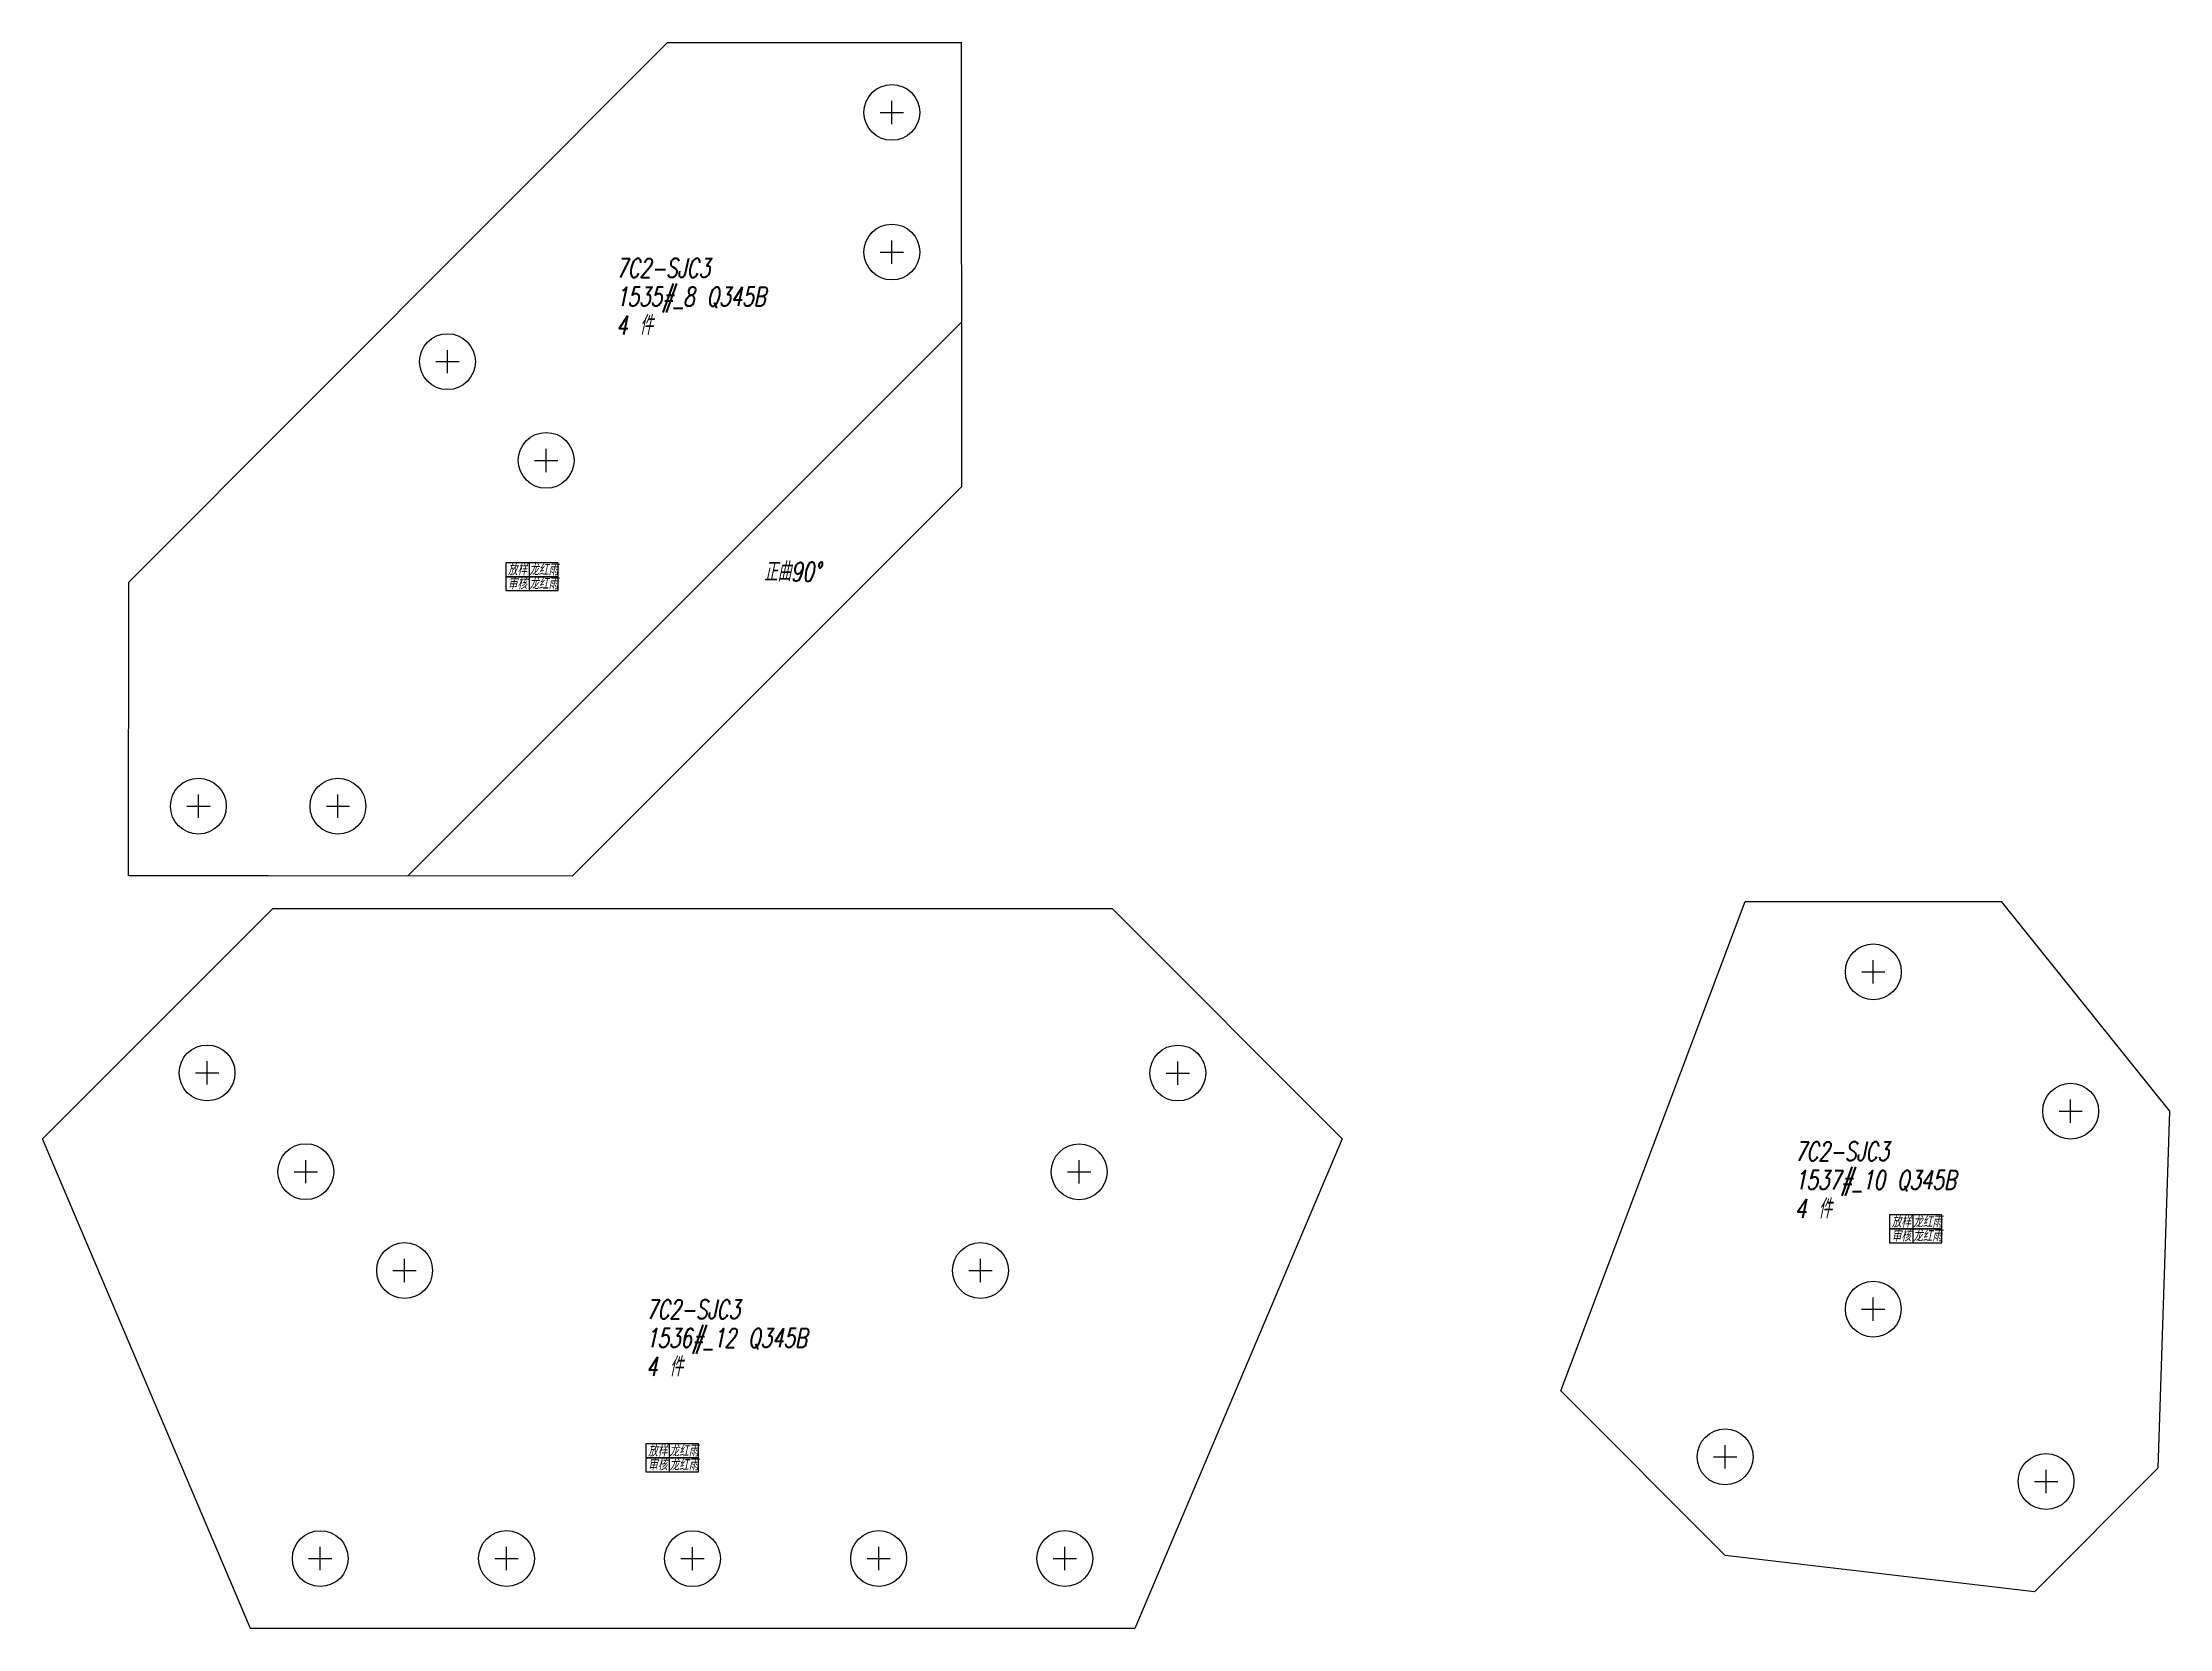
# Model space of a CAD drawing. Header units: millimetres. Extents: x -70.1 to 12, y -14.6 to 1.8.
# Drawn here: x -2.789 to -1.875, y -1.231 to -0.549 of the extents above; entities that cross this region are included whole.
import ezdxf
from ezdxf.enums import TextEntityAlignment as Align

# ---------------------------------------------------------------- set-up
doc = ezdxf.new("R2010")
doc.units = ezdxf.units.MM
doc.header["$LTSCALE"] = 0.035
doc.header["$PDMODE"] = 2
doc.header["$PDSIZE"] = 0.005
for name, color, linetype in [('0co1', 7, 'Continuous'), ('3018', 7, 'Continuous'), ('文字', 100, 'Continuous'), ('板形', 255, 'Continuous'), ('签名', 141, 'Continuous')]:
    doc.layers.add(name, color=color, linetype=linetype)
doc.styles.add('HZ', font='txt.shx', dxfattribs={"width": 0.7, "oblique": 12, "bigfont": 'hztxt.shx'})

msp = doc.modelspace()

# ---------------------------------------------------------------- texts
at = {"layer": '3018', "color": 7, "linetype": 'Continuous', "style": 'HZ', "oblique": 12, "width": 0.7}
msp.add_text('正曲90%%D', height=0.00821, dxfattribs=at).set_placement((-2.47925, -0.78096))
at = {"layer": '文字', "color": 1, "style": 'HZ', "oblique": 12, "width": 0.7}
for s, p in [('7C2-SJC3', (-2.54285, -0.65045)), ('1535#_8 Q345B', (-2.54285, -0.66276)), ('4 件', (-2.54285, -0.67508))]:
    msp.add_text(s, height=0.00821, dxfattribs=at).set_placement(p)
at = {"layer": '文字', "style": 'HZ', "oblique": 12, "width": 0.7}
for s, p in [('7C2-SJC3', (-2.03622, -1.03)), ('1537#_10 Q345B', (-2.03622, -1.04231)), ('4 件', (-2.03622, -1.05463)), ('7C2-SJC3', (-2.53, -1.09789)), ('1536#_12 Q345B', (-2.53, -1.11021)), ('4 件', (-2.53, -1.12252))]:
    msp.add_text(s, height=0.00821, dxfattribs=at).set_placement(p)

# ---------------------------------------------------------------- blocks, each defined once
blk = doc.blocks.new('bqian')
for p, q in [((0.045, 0.024), (0, 0.024)), ((0, 0.024), (0, 0.012)), ((0.02, 0.024), (0.02, 0)), ((0.045, 0.012), (0.045, 0.024)), ((0, 0.012), (0.045, 0.012)), ((0.045, 0.012), (0, 0.012)), ((0, 0.012), (0, 0)), ((0, 0), (0.045, 0)), ((0.045, 0), (0.045, 0.012))]:
    blk.add_line(p, q)
at = {"style": 'HZ', "oblique": 12, "width": 0.7}
for s, p in [('放样', (0.01, 0.018)), ('审核', (0.01, 0.006))]:
    blk.add_text(s, height=0.00985, dxfattribs=at).set_placement(p, align=Align.MIDDLE_CENTER)
for p in [(0.0325, 0.018), (0.0325, 0.006)]:
    blk.add_attdef('龙红雨', text='', height=0.00985, dxfattribs=at).set_placement(p, align=Align.MIDDLE_CENTER)
blk = doc.blocks.new('co')
at = {"color": 211}
blk.add_circle((0, 0), 1, dxfattribs=at)

# ---------------------------------------------------------------- linework, layer by layer
at = {"layer": '0co1', "color": 1}
for p, q in [((-2.39427, -0.74016), (-2.39436, -0.54948)), ((-2.63237, -0.90758), (-2.39431, -0.66947)), ((-2.56175, -0.90766), (-2.39427, -0.74016))]:
    msp.add_line(p, q, dxfattribs=at)
at = {"layer": '板形'}
for p, q in [((-2.7523, -0.78127), (-2.52071, -0.54947)), ((-2.52071, -0.54947), (-2.39436, -0.54948)), ((-2.50436, -0.54948), (-2.50436, -0.54948)), ((-2.75237, -0.90755), (-2.7523, -0.78127)), ((-2.69234, -0.90751), (-2.75237, -0.90755)), ((-2.56175, -0.90766), (-2.69234, -0.90751)), ((-2.63237, -0.90758), (-2.63237, -0.90758)), ((-2.78935, -1.02051), (-2.69033, -0.92152)), ((-2.69033, -0.92152), (-2.32968, -0.92151)), ((-2.32968, -0.92151), (-2.32968, -0.92151)), ((-2.32968, -0.92151), (-2.23074, -1.02053)), ((-2.13685, -1.12884), (-2.05755, -0.9185)), ((-2.05755, -0.9185), (-1.94756, -0.91854)), ((-1.94756, -0.91854), (-1.87525, -1.00864)), ((-1.94756, -0.91854), (-1.94756, -0.91854)), ((-1.87525, -1.00864), (-1.88023, -1.16207)), ((-2.70002, -1.23088), (-2.78935, -1.02051)), ((-2.23074, -1.02053), (-2.31997, -1.23087)), ((-2.06619, -1.19957), (-2.13685, -1.12884)), ((-1.88023, -1.16207), (-1.93324, -1.21514)), ((-1.88023, -1.16207), (-1.88023, -1.16207)), ((-1.93324, -1.21514), (-2.06619, -1.19957)), ((-2.64002, -1.2309), (-2.70002, -1.23088)), ((-2.31997, -1.23087), (-2.64002, -1.2309)), ((-2.31997, -1.23087), (-2.31997, -1.23087))]:
    msp.add_line(p, q, dxfattribs=at)
at = {"layer": '签名'}
for p in [(-2.42434, -0.57949), (-2.42432, -0.63949), (-2.61533, -0.68658), (-2.5729, -0.729), (-2.72237, -0.87757), (-2.66238, -0.87759), (-2.00253, -0.94874), (-2.71864, -0.99221), (-2.30144, -0.99226), (-1.91772, -1.00866), (-2.67622, -1.03463), (-2.34386, -1.03467), (-2.63374, -1.0771), (-2.38625, -1.0771), (-2.00254, -1.09367), (-2.06621, -1.15717), (-1.92829, -1.16776), (-2.66999, -1.20088), (-2.58998, -1.20087), (-2.50998, -1.20091), (-2.43, -1.20085), (-2.34999, -1.20085)]:
    msp.add_point(p, dxfattribs=at)

# ---------------------------------------------------------------- block references
at = {"xscale": 0.01200000000000001, "yscale": 0.01200000000000001, "zscale": 0.012}
for p in [(-2.42434, -0.57949), (-2.42432, -0.63949), (-2.61533, -0.68658), (-2.5729, -0.729), (-2.72237, -0.87757), (-2.66238, -0.87759), (-2.00253, -0.94874), (-2.71864, -0.99221), (-2.30144, -0.99226), (-1.91772, -1.00866), (-2.67622, -1.03463), (-2.34386, -1.03467), (-2.63374, -1.0771), (-2.38625, -1.0771), (-2.00254, -1.09367), (-2.06621, -1.15717), (-1.92829, -1.16776), (-2.66999, -1.20088), (-2.58998, -1.20087), (-2.50998, -1.20091), (-2.43, -1.20085), (-2.34999, -1.20085)]:
    msp.add_blockref('co', p, dxfattribs=at)
at = {"layer": '签名'}
ref = msp.add_blockref('bqian', (-2.59027, -0.78498), dxfattribs=dict(at, xscale=0.5, yscale=0.5, zscale=0.5))
ref.add_attrib('龙红雨', '龙红雨', dxfattribs={"layer": '0', "height": 0.004926, "style": 'HZ', "oblique": 12, "width": 0.7}).set_placement((-2.57402, -0.77598), align=Align.MIDDLE_CENTER)
ref.add_attrib('龙红雨', '龙红雨', dxfattribs={"layer": '0', "height": 0.004926, "style": 'HZ', "oblique": 12, "width": 0.7}).set_placement((-2.57402, -0.78198), align=Align.MIDDLE_CENTER)
ref = msp.add_blockref('bqian', (-1.99552, -1.06518), dxfattribs=dict(at, xscale=0.5, yscale=0.5, zscale=0.5))
ref.add_attrib('龙红雨', '龙红雨', dxfattribs={"layer": '0', "height": 0.004926, "style": 'HZ', "oblique": 12, "width": 0.7}).set_placement((-1.97927, -1.05618), align=Align.MIDDLE_CENTER)
ref.add_attrib('龙红雨', '龙红雨', dxfattribs={"layer": '0', "height": 0.004926, "style": 'HZ', "oblique": 12, "width": 0.7}).set_placement((-1.97927, -1.06218), align=Align.MIDDLE_CENTER)
ref = msp.add_blockref('bqian', (-2.53, -1.16357), dxfattribs=dict(at, xscale=0.5, yscale=0.5, zscale=0.5))
ref.add_attrib('龙红雨', '龙红雨', dxfattribs={"layer": '0', "height": 0.004926, "style": 'HZ', "oblique": 12, "width": 0.7}).set_placement((-2.51375, -1.15457), align=Align.MIDDLE_CENTER)
ref.add_attrib('龙红雨', '龙红雨', dxfattribs={"layer": '0', "height": 0.004926, "style": 'HZ', "oblique": 12, "width": 0.7}).set_placement((-2.51375, -1.16057), align=Align.MIDDLE_CENTER)

msp.set_redraw_order([(e.dxf.handle, doc.entitydb.next_handle()) for e in msp.query("TEXT MTEXT ATTDEF DIMENSION ARC_DIMENSION")])  # texts and dimensions are drawn at this point

doc.saveas('drawing.dxf')
